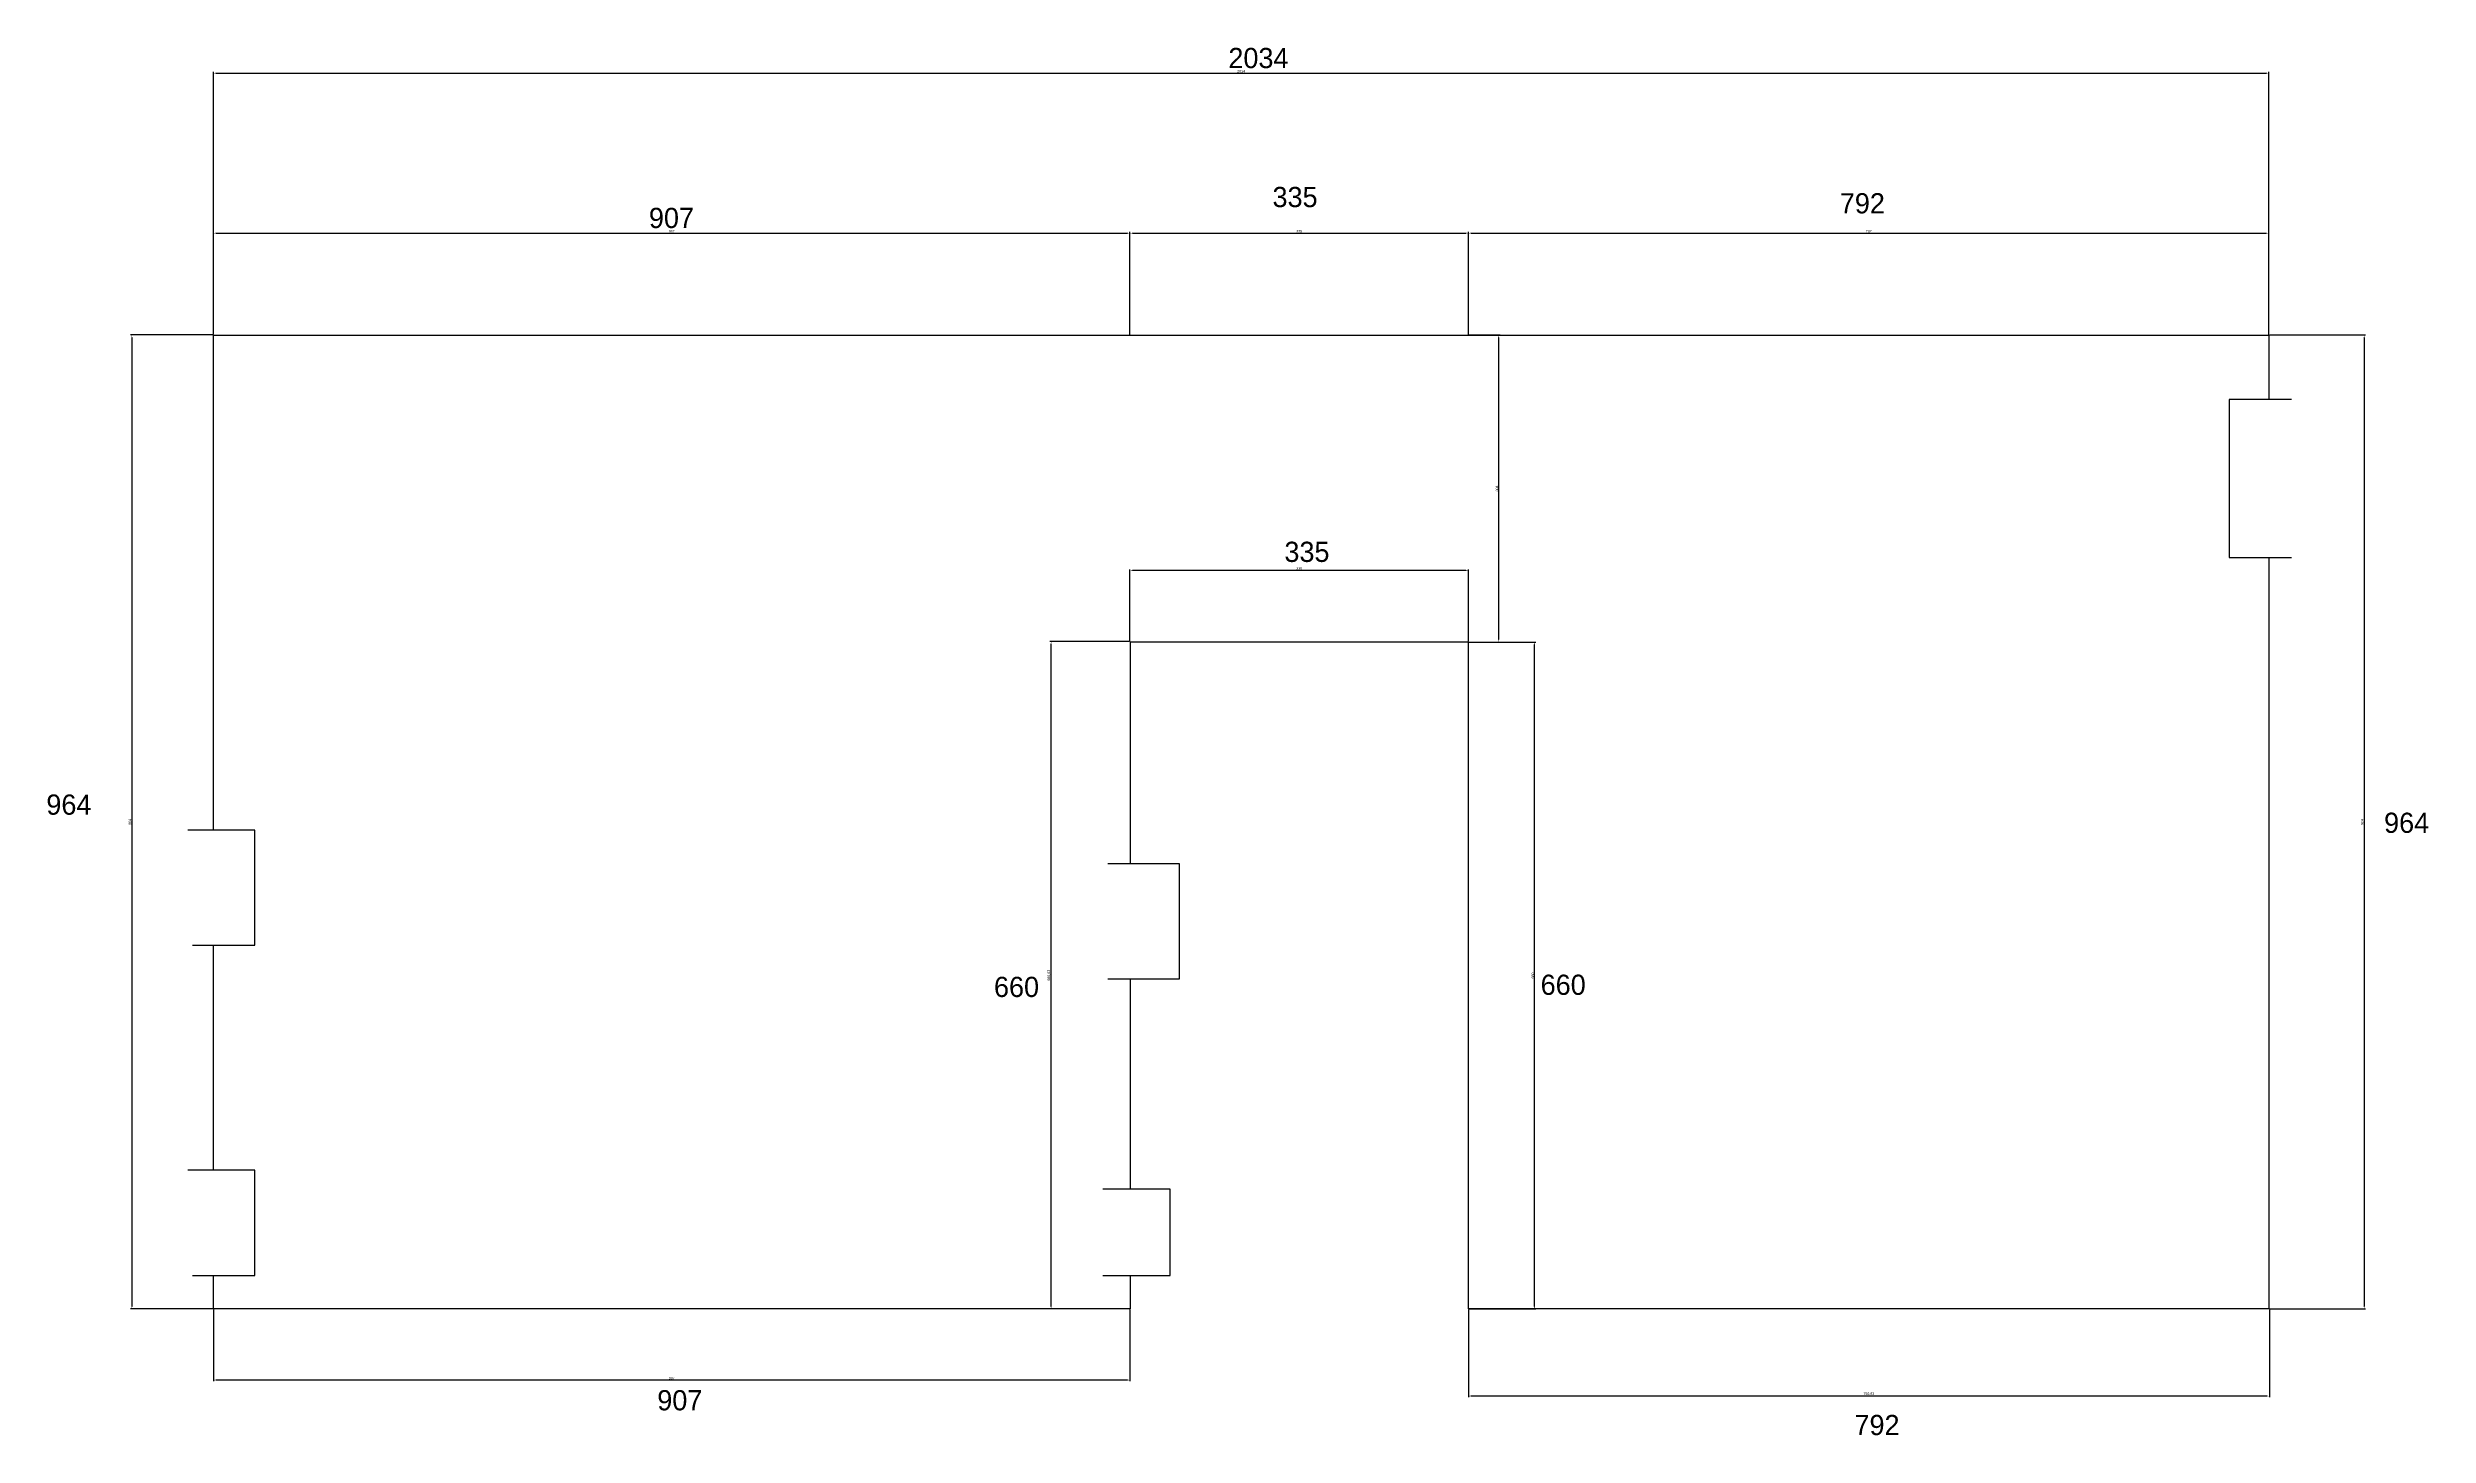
# Model space of a CAD drawing. Header units: millimetres. Extents: x 369 to 2725, y 369 to 1742.
import ezdxf

# ---------------------------------------------------------------- set-up
doc = ezdxf.new("R2010")
doc.units = ezdxf.units.MM
doc.dimstyles.new('ISO-25', dxfattribs={"dimtxt": 2.5, "dimasz": 2.5, "dimexe": 1.25, "dimexo": 0.625, "dimtad": 1, "dimtxsty": 'Standard', "dimcen": 2.5, "dimadec": 0, "dimazin": 0, "dimtfac": 1, "dimtmove": 0, "dimatfit": 3, "dimfxl": 0, "dimarcsym": 0})

# ---------------------------------------------------------------- blocks, each defined once
blk = doc.blocks.new('*D1')
at = {"color": 0, "lineweight": -2}
for p, q in [((533.3, 1458.4), (533.3, 1718.2)), ((535.8, 1716.9), (2564.8, 1716.9)), ((2567.3, 1458.4), (2567.3, 1718.2))]:
    blk.add_line(p, q, dxfattribs=at)
at = {"color": 0}
for points in [[(535.8, 1717.4), (535.8, 1716.5), (533.3, 1716.9)], [(2564.8, 1717.4), (2564.8, 1716.5), (2567.3, 1716.9)]]:
    blk.add_solid(points, dxfattribs=at)
at = {"layer": 'Defpoints', "color": 0}
for p in [(2567.3, 1716.9), (533.3, 1457.8), (2567.3, 1457.8)]:
    blk.add_point(p, dxfattribs=at)
at = {"color": 0, "insert": (1550.3, 1718.8), "char_height": 2.5, "attachment_point": 5}
blk.add_mtext('2034', dxfattribs=at)
blk = doc.blocks.new('*D2')
at = {"color": 0, "lineweight": -2}
for p, q in [((533.3, 1458.4), (533.3, 1559.9)), ((535.8, 1558.6), (1437.8, 1558.6)), ((1440.3, 1458.4), (1440.3, 1559.9))]:
    blk.add_line(p, q, dxfattribs=at)
at = {"color": 0}
for points in [[(535.8, 1559), (535.8, 1558.2), (533.3, 1558.6)], [(1437.8, 1559), (1437.8, 1558.2), (1440.3, 1558.6)]]:
    blk.add_solid(points, dxfattribs=at)
at = {"layer": 'Defpoints', "color": 0}
for p in [(1440.3, 1558.6), (533.3, 1457.8), (1440.3, 1457.8)]:
    blk.add_point(p, dxfattribs=at)
at = {"color": 0, "insert": (986.8, 1560.5), "char_height": 2.5, "attachment_point": 5}
blk.add_mtext('907', dxfattribs=at)
blk = doc.blocks.new('*D3')
at = {"color": 0, "lineweight": -2}
for p, q in [((1440.3, 1458.4), (1440.3, 1559.9)), ((1442.8, 1558.6), (1772.8, 1558.6)), ((1775.3, 1458.4), (1775.3, 1559.9))]:
    blk.add_line(p, q, dxfattribs=at)
at = {"color": 0}
for points in [[(1442.8, 1559), (1442.8, 1558.2), (1440.3, 1558.6)], [(1772.8, 1559), (1772.8, 1558.2), (1775.3, 1558.6)]]:
    blk.add_solid(points, dxfattribs=at)
at = {"layer": 'Defpoints', "color": 0}
for p in [(1775.3, 1558.6), (1440.3, 1457.8), (1775.3, 1457.8)]:
    blk.add_point(p, dxfattribs=at)
at = {"color": 0, "insert": (1607.8, 1560.5), "char_height": 2.5, "attachment_point": 5}
blk.add_mtext('335', dxfattribs=at)
blk = doc.blocks.new('*D4')
at = {"color": 0, "lineweight": -2}
for p, q in [((1775.3, 1458.4), (1775.3, 1559.9)), ((1777.8, 1558.6), (2564.8, 1558.6)), ((2567.3, 1459), (2567.3, 1559.9))]:
    blk.add_line(p, q, dxfattribs=at)
at = {"color": 0}
for points in [[(1777.8, 1559), (1777.8, 1558.2), (1775.3, 1558.6)], [(2564.8, 1559), (2564.8, 1558.2), (2567.3, 1558.6)]]:
    blk.add_solid(points, dxfattribs=at)
at = {"layer": 'Defpoints', "color": 0}
for p in [(2567.3, 1558.6), (1775.3, 1457.8), (2567.3, 1458.4)]:
    blk.add_point(p, dxfattribs=at)
at = {"color": 0, "insert": (2171.3, 1560.5), "char_height": 2.5, "attachment_point": 5}
blk.add_mtext('792', dxfattribs=at)
blk = doc.blocks.new('*D5')
at = {"color": 0, "lineweight": -2}
for p, q in [((2567.9, 1457.8), (2663, 1457.8)), ((2661.7, 1455.3), (2661.7, 496.3)), ((2567.9, 493.8), (2663, 493.8))]:
    blk.add_line(p, q, dxfattribs=at)
at = {"color": 0}
for points in [[(2661.3, 1455.3), (2662.1, 1455.3), (2661.7, 1457.8)], [(2661.3, 496.3), (2662.1, 496.3), (2661.7, 493.8)]]:
    blk.add_solid(points, dxfattribs=at)
at = {"layer": 'Defpoints', "color": 0}
for p in [(2567.3, 1457.8), (2567.3, 493.8), (2661.7, 493.8)]:
    blk.add_point(p, dxfattribs=at)
at = {"color": 0, "insert": (2659.8, 975.8), "char_height": 2.5, "attachment_point": 5, "rotation": 90}
blk.add_mtext('964', dxfattribs=at)
blk = doc.blocks.new('*D6')
at = {"color": 0, "lineweight": -2}
for p, q in [((1775.3, 493.1), (1775.3, 406.4)), ((2567.9, 493.1), (2567.9, 406.4)), ((2565.4, 407.6), (1777.8, 407.6))]:
    blk.add_line(p, q, dxfattribs=at)
at = {"color": 0}
for points in [[(1777.8, 408), (1777.8, 407.2), (1775.3, 407.6)], [(2565.4, 408), (2565.4, 407.2), (2567.9, 407.6)]]:
    blk.add_solid(points, dxfattribs=at)
at = {"layer": 'Defpoints', "color": 0}
for p in [(1775.3, 493.8), (2567.9, 493.8), (1775.3, 407.6)]:
    blk.add_point(p, dxfattribs=at)
at = {"color": 0, "insert": (2171.6, 409.7), "char_height": 2.5, "attachment_point": 5}
blk.add_mtext('792,63', dxfattribs=at)
blk = doc.blocks.new('*D7')
at = {"color": 0, "lineweight": -2}
for p, q in [((1775.9, 1153.8), (1842, 1153.8)), ((1840.8, 496.3), (1840.8, 1151.3)), ((1775.9, 493.8), (1842, 493.8))]:
    blk.add_line(p, q, dxfattribs=at)
at = {"color": 0}
for points in [[(1840.4, 1151.3), (1841.2, 1151.3), (1840.8, 1153.8)], [(1840.4, 496.3), (1841.2, 496.3), (1840.8, 493.8)]]:
    blk.add_solid(points, dxfattribs=at)
at = {"layer": 'Defpoints', "color": 0}
for p in [(1775.3, 1153.8), (1840.8, 1153.8), (1775.3, 493.8)]:
    blk.add_point(p, dxfattribs=at)
at = {"color": 0, "insert": (1838.9, 823.8), "char_height": 2.5, "attachment_point": 5, "rotation": 90}
blk.add_mtext('660', dxfattribs=at)
blk = doc.blocks.new('*D8')
at = {"color": 0, "lineweight": -2}
for p, q in [((1440.3, 1154.4), (1440.3, 1225.8)), ((1775.3, 1154.4), (1775.3, 1225.8)), ((1772.8, 1224.6), (1442.8, 1224.6))]:
    blk.add_line(p, q, dxfattribs=at)
at = {"color": 0}
for points in [[(1442.8, 1225), (1442.8, 1224.1), (1440.3, 1224.6)], [(1772.8, 1225), (1772.8, 1224.1), (1775.3, 1224.6)]]:
    blk.add_solid(points, dxfattribs=at)
at = {"layer": 'Defpoints', "color": 0}
for p in [(1440.3, 1224.6), (1440.3, 1153.8), (1775.3, 1153.8)]:
    blk.add_point(p, dxfattribs=at)
at = {"color": 0, "insert": (1607.8, 1226.4), "char_height": 2.5, "attachment_point": 5}
blk.add_mtext('335', dxfattribs=at)
blk = doc.blocks.new('*D9')
at = {"color": 0, "lineweight": -2}
for p, q in [((1439.7, 1154.4), (1360.9, 1154.4)), ((1362.2, 496.3), (1362.2, 1151.9)), ((1439.7, 493.8), (1360.9, 493.8))]:
    blk.add_line(p, q, dxfattribs=at)
at = {"color": 0}
for points in [[(1361.8, 1151.9), (1362.6, 1151.9), (1362.2, 1154.4)], [(1361.8, 496.3), (1362.6, 496.3), (1362.2, 493.8)]]:
    blk.add_solid(points, dxfattribs=at)
at = {"layer": 'Defpoints', "color": 0}
for p in [(1362.2, 1154.4), (1440.3, 1154.4), (1440.3, 493.8)]:
    blk.add_point(p, dxfattribs=at)
at = {"color": 0, "insert": (1360.1, 824.1), "char_height": 2.5, "attachment_point": 5, "rotation": 90}
blk.add_mtext('660,63', dxfattribs=at)
blk = doc.blocks.new('*D10')
at = {"color": 0, "lineweight": -2}
for p, q in [((533.3, 493.1), (533.3, 422.2)), ((1440.3, 493.1), (1440.3, 422.2)), ((1437.8, 423.4), (535.8, 423.4))]:
    blk.add_line(p, q, dxfattribs=at)
at = {"color": 0}
for points in [[(535.8, 423.9), (535.8, 423), (533.3, 423.4)], [(1437.8, 423.9), (1437.8, 423), (1440.3, 423.4)]]:
    blk.add_solid(points, dxfattribs=at)
at = {"layer": 'Defpoints', "color": 0}
for p in [(533.3, 493.8), (1440.3, 493.8), (533.3, 423.4)]:
    blk.add_point(p, dxfattribs=at)
at = {"color": 0, "insert": (986.8, 425.3), "char_height": 2.5, "attachment_point": 5}
blk.add_mtext('907', dxfattribs=at)
blk = doc.blocks.new('*D11')
at = {"color": 0, "lineweight": -2}
for p, q in [((532.7, 1457.8), (451.2, 1457.8)), ((452.5, 1455.3), (452.5, 496.3)), ((532.7, 493.8), (451.2, 493.8))]:
    blk.add_line(p, q, dxfattribs=at)
at = {"color": 0}
for points in [[(452.1, 1455.3), (452.9, 1455.3), (452.5, 1457.8)], [(452.1, 496.3), (452.9, 496.3), (452.5, 493.8)]]:
    blk.add_solid(points, dxfattribs=at)
at = {"layer": 'Defpoints', "color": 0}
for p in [(533.3, 1457.8), (452.5, 493.8), (533.3, 493.8)]:
    blk.add_point(p, dxfattribs=at)
at = {"color": 0, "insert": (450.6, 975.8), "char_height": 2.5, "attachment_point": 5, "rotation": 90}
blk.add_mtext('964', dxfattribs=at)
blk = doc.blocks.new('*D14')
at = {"color": 0, "lineweight": -2}
for p, q in [((1775.9, 1457.8), (1806.5, 1457.8)), ((1805.3, 1156.3), (1805.3, 1455.3)), ((1775.9, 1153.8), (1806.5, 1153.8))]:
    blk.add_line(p, q, dxfattribs=at)
at = {"color": 0}
for points in [[(1804.9, 1455.3), (1805.7, 1455.3), (1805.3, 1457.8)], [(1804.9, 1156.3), (1805.7, 1156.3), (1805.3, 1153.8)]]:
    blk.add_solid(points, dxfattribs=at)
at = {"layer": 'Defpoints', "color": 0}
for p in [(1775.3, 1457.8, 100), (1805.3, 1457.8), (1775.3, 1153.8, 100)]:
    blk.add_point(p, dxfattribs=at)
at = {"color": 0, "insert": (1803.4, 1305.8), "char_height": 2.5, "attachment_point": 5, "rotation": 90}
blk.add_mtext('304', dxfattribs=at)

msp = doc.modelspace()

# ---------------------------------------------------------------- linework, layer by layer
at = {"color": 2}
for p, q in [((533.322, 1457.772), (1440.322, 1457.772)), ((533.322, 967.541), (533.322, 1457.772)), ((1440.322, 1457.772), (1775.322, 1457.772)), ((1775.322, 1457.772), (2567.322, 1457.772)), ((2567.322, 1457.772), (2567.322, 1393.933)), ((2589.704, 1393.933), (2528.053, 1393.933)), ((2528.053, 1393.933), (2528.053, 1237.589)), ((2528.053, 1237.589), (2589.704, 1237.589)), ((2567.322, 1237.589), (2567.322, 493.772)), ((1775.322, 1153.772), (1440.322, 1153.772)), ((1440.322, 1153.772), (1440.322, 934.377)), ((1775.322, 493.772), (1775.322, 1153.772)), ((574.187, 967.541), (507.793, 967.541)), ((574.187, 853.836), (574.187, 967.541)), ((1489.469, 934.377), (1418.333, 934.377)), ((1489.469, 820.673), (1489.469, 934.377)), ((512.536, 853.836), (574.187, 853.836)), ((533.322, 631.165), (533.322, 853.836)), ((1418.333, 820.673), (1489.469, 820.673)), ((1440.322, 820.673), (1440.322, 612.214)), ((574.187, 631.165), (507.793, 631.165)), ((574.187, 526.936), (574.187, 631.165)), ((1479.984, 612.214), (1413.59, 612.214)), ((1479.984, 526.936), (1479.984, 612.214)), ((512.536, 526.936), (574.187, 526.936)), ((533.322, 493.772), (533.322, 526.936)), ((1413.59, 526.936), (1479.984, 526.936)), ((1440.322, 526.936), (1440.322, 493.772)), ((1440.322, 493.772), (533.322, 493.772)), ((2567.322, 493.772), (1775.322, 493.772))]:
    msp.add_line(p, q, dxfattribs=at)

# ---------------------------------------------------------------- texts
at = {"color": 2, "char_height": 20, "attachment_point": 1}
for s, insert, width in [('2034', (1537.667, 1741.937), 26.3824), ('335', (1581.348, 1604.352), 51.7935), ('907', (964.199, 1583.655), 53.8652), ('792', (2142.79, 1598.143), 51.7935), ('335', (1593.117, 1253.172), 30.6438), ('964', (367.87, 1002.977), 16.5739), ('964', (2681.442, 984.999), 29.0044), ('660', (1846.72, 824.666), 27.4737), ('660', (1305.699, 822.555), 38.0406), ('907', (972.486, 413.428), 35.2196), ('792', (2157.292, 388.93), 53.8652)]:
    msp.add_mtext(s, dxfattribs=dict(at, insert=insert, width=width))

# ---------------------------------------------------------------- dimensions: what is measured, and where the dimension line sits
at = {"color": 2}
for base, p1, p2, picture, middle in [((2567.322, 1716.947), (533.322, 1457.772), (2567.322, 1457.772), '*D1', (1550.322, 1718.822)), ((1440.322, 1558.624), (533.322, 1457.772), (1440.322, 1457.772), '*D2', (986.822, 1560.499)), ((1775.322, 1558.624), (1440.322, 1457.772), (1775.322, 1457.772), '*D3', (1607.822, 1560.499)), ((2567.322, 1558.624), (1775.322, 1457.772), (2567.322, 1458.397), '*D4', (2171.322, 1560.499)), ((1440.322, 1224.562), (1775.322, 1153.772), (1440.322, 1153.772), '*D8', (1607.822, 1226.437)), ((533.322, 423.448), (1440.322, 493.772), (533.322, 493.772), '*D10', (986.822, 425.323)), ((1775.322040798, 407.615572971), (2567.947040798, 493.772186724), (1775.322040798, 493.772186724), '*D6', (2171.634540798, 409.698906304))]:
    dim = msp.add_linear_dim(base=base, p1=p1, p2=p2, dimstyle='ISO-25', dxfattribs=at)
    dim.commit()
    dim.dimension.update_dxf_attribs({"geometry": picture, "text_midpoint": middle})
for base, p1, p2, picture, middle in [((452.497, 493.772), (533.322, 1457.772), (533.322, 493.772), '*D11', (450.622, 975.772)), ((2661.712, 493.772), (2567.322, 1457.772), (2567.322, 493.772), '*D5', (2659.837, 975.772)), ((1362.173824331, 1154.397186724), (1440.322040798, 493.772186724), (1440.322040798, 1154.397186724), '*D9', (1360.090490998, 824.084686724)), ((1840.784, 1153.772), (1775.322, 493.772), (1775.322, 1153.772), '*D7', (1838.909, 823.772))]:
    dim = msp.add_linear_dim(base=base, p1=p1, p2=p2, angle=90, dimstyle='ISO-25', dxfattribs=at)
    dim.commit()
    dim.dimension.update_dxf_attribs({"geometry": picture, "text_midpoint": middle})
dim = msp.add_linear_dim(base=(1805.287, 1457.772), p1=(1775.322, 1153.772, 100), p2=(1775.322, 1457.772, 100), angle=90, dimstyle='ISO-25')
dim.commit()
dim.dimension.update_dxf_attribs({"geometry": '*D14', "text_midpoint": (1803.412, 1305.772)})

doc.saveas('drawing.dxf')
